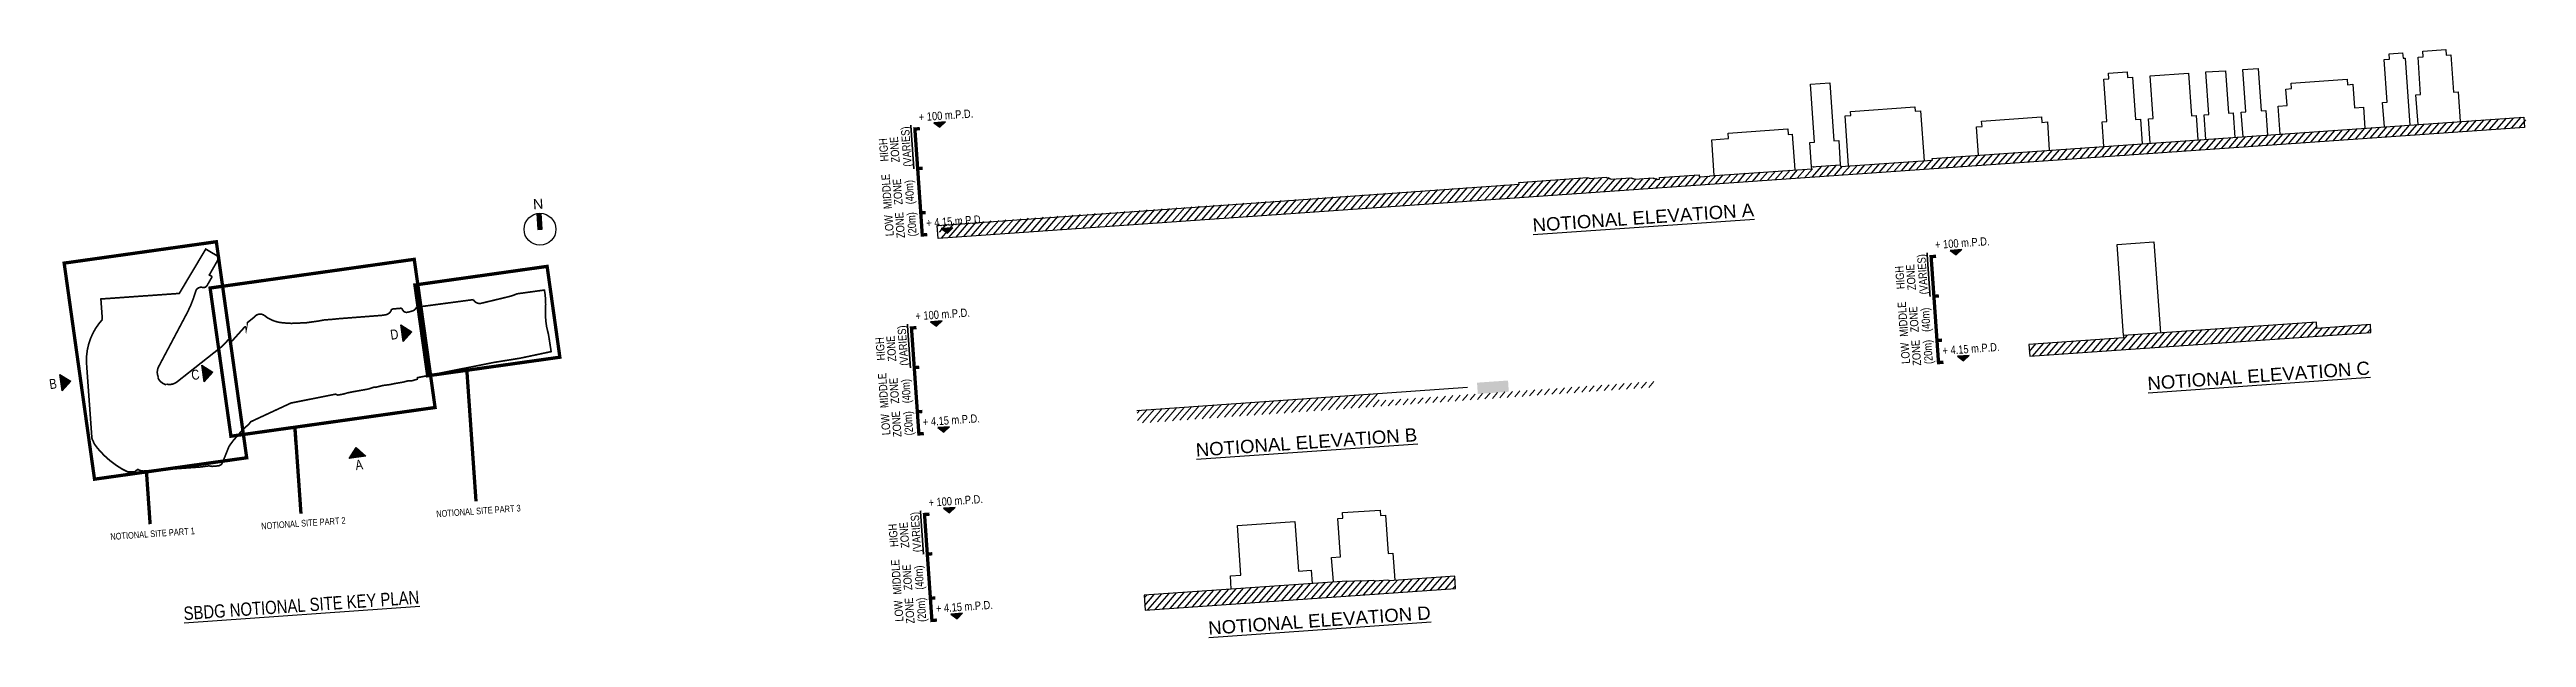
# Model space of a CAD drawing. Header units: metres. Extents: x 833997 to 840297, y 816389 to 819710.
# Drawn here: x 838806 to 840297, y 817849 to 818203 of the extents above; entities that cross this region are included whole.
import ezdxf

# ---------------------------------------------------------------- set-up
doc = ezdxf.new("R2010")
doc.units = ezdxf.units.M
doc.header["$LTSCALE"] = 30
for name, pattern in [('CENTER', [2, 1.25, -0.25, 0.25, -0.25]), ('DGN Style 4', [76.563414, 38.257796, -19.128898, 0.047822, -19.128898]), ('HIDDEN2', [0.1875, 0.125, -0.0625])]:
    doc.linetypes.add(name, pattern=pattern)
doc.layers.add('AR-SIMS_BL_', color=1, linetype='DGN Style 4', lineweight=140)
doc.layers.add('SBD-BACK', color=1, linetype='HIDDEN2', lineweight=13)
for name, color, linetype in [('AR-TXT-RM_AR_BS_', 4, 'Continuous'), ('AR-TXT_AR_BS', 4, 'Continuous'), ('RLP043_T20', 3, 'Continuous'), ('RLP061', 8, 'Continuous'), ('RLP064_C240', 240, 'Continuous')]:
    doc.layers.add(name, color=color, linetype=linetype)
doc.styles.add('FLOOR_00$0$STANDARD', font='txt')
doc.styles.add('Style-Arial', font='arial.ttf', dxfattribs={"width": 0.8, "height": 2.5})
pattern_1 = [(49.000304, (834623.0196, 818071.4535), (-2.396214, 2.0829747), [])]

msp = doc.modelspace()

# ---------------------------------------------------------------- texts
at = {"layer": 'AR-TXT-RM_AR_BS_', "style": 'Style-Arial'}
for s, p in [('%%UNOTIONAL ELEVATION A', (839699.09, 818093.17)), ('%%UNOTIONAL ELEVATION C', (840069.13, 817997.99)), ('%%UNOTIONAL ELEVATION B', (839496.36, 817957.93)), ('%%UNOTIONAL ELEVATION D', (839503.86, 817850.75))]:
    msp.add_text(s, height=8, rotation=4.0003, dxfattribs=at).set_placement(p)
at = {"layer": 'AR-TXT-RM_AR_BS_', "style": 'Style-Arial', "width": 0.8}
msp.add_text('%%USBDG NOTIONAL SITE KEY PLAN', height=8, rotation=4.0003, dxfattribs=at).set_placement((838887.15, 817859.57))
at = {"layer": 'AR-TXT_AR_BS', "style": 'Style-Arial', "width": 0.8}
for s, height, rotation, p in [('D', 6, 7.99958, (839011.72, 818028.18)), ('C', 6, 7.99958, (838891.95, 818003.95)), ('B', 6, 7.99958, (838806.46, 817998.47)), ('A', 6, 7.99958, (838990.64, 817949.76)), ('NOTIONAL SITE PART 2', 4, 4.00031, (838933.69, 817914.11)), ('NOTIONAL SITE PART 3', 4, 4.00031, (839039.05, 817921.48)), ('NOTIONAL SITE PART 1', 4, 4.00031, (838842.91, 817907.76))]:
    msp.add_text(s, height=height, rotation=rotation, dxfattribs=at).set_placement(p)

# ---------------------------------------------------------------- blocks, each defined once
blk = doc.blocks.new('A$C574A2E99')
at = {"layer": 'AR-TXT_AR_BS'}
for points in [[(1.39, 1.49), (3.14, 0), (4.89, 1.49)], [(1.39, -30.46), (3.14, -31.95), (4.89, -30.46)]]:
    blk.add_hatch(color=256, dxfattribs=at).paths.add_polyline_path(points)
at = {"layer": 'AR-TXT-RM_AR_BS_', "color": 1, "true_color": 0xff0000, "const_width": 0.5}
blk.add_lwpolyline([(-5.58, 1.27), (-5.58, -11.98)], dxfattribs=at)
at = {"layer": 'AR-TXT_AR_BS', "const_width": 1}
for points in [[(-2.93, 0), (-4.43, 0), (-4.43, -11.95), (-2.93, -11.95)], [(-2.93, -11.95), (-4.43, -11.95), (-4.43, -25.28), (-2.93, -25.28)], [(-2.93, -25.28), (-4.43, -25.28), (-4.44, -31.95), (-2.94, -31.95)]]:
    blk.add_lwpolyline(points, dxfattribs=at)
at = {"layer": 'AR-TXT_AR_BS'}
for points in [[(1.39, 1.49), (3.14, 0), (4.89, 1.49), (1.39, 1.49)], [(1.39, -30.46), (3.14, -31.95), (4.89, -30.46), (1.39, -30.46)]]:
    blk.add_lwpolyline(points, dxfattribs=at)
at = {"layer": 'AR-TXT-RM_AR_BS_', "style": 'Style-Arial', "width": 0.8}
for s, rotation, p in [('(VARIES)', 90, (-6.13, -11.16)), ('+ 100 m.P.D.', 0, (-2.99, 2.22)), ('HIGH', 90, (-12.98, -9.11)), ('ZONE', 90, (-9.68, -9.63)), ('MIDDLE', 90, (-12.98, -23.45)), ('ZONE', 90, (-9.68, -22.37)), ('(40m)', 90, (-6.13, -22.5)), ('LOW', 90, (-12.98, -31.62)), ('ZONE', 90, (-9.68, -32.43)), ('(20m)', 90, (-6.13, -32.2)), ('+ 4.15 m.P.D.', 0, (-2.99, -29.73))]:
    blk.add_text(s, height=2.5, rotation=rotation, dxfattribs=at).set_placement(p)
blk = doc.blocks.new('A$C1BD54641')
at = {"layer": 'AR-TXT_AR_BS'}
blk.add_hatch(color=256, dxfattribs=at).paths.add_polyline_path([(0, 3), (2.5, 0), (-2.5, 0)])
blk.add_lwpolyline([(0, 3), (2.5, 0), (-2.5, 0), (0, 3)], dxfattribs=at)
blk = doc.blocks.new('A$C139E4BCC')
at = {"layer": 'RLP043_T20', "ltscale": 50}
blk.add_hatch(color=256, dxfattribs=at).paths.add_polyline_path([(-1.2, 0.1), (1.2, -0.1), (1.9, 9.2, 0.066966), (-0.6, 9.4)])
blk.add_lwpolyline([(-0.6, 9.4), (-1.2, 0.1), (1.2, -0.1), (1.9, 9.2)], dxfattribs=at)
blk.add_circle((0, 0), 9.38, dxfattribs=at)
at = {"layer": 'RLP043_T20', "insert": (1, 14.9), "char_height": 6, "width": 39.328, "attachment_point": 5, "rotation": 356.0018, "style": 'FLOOR_00$0$STANDARD'}
blk.add_mtext('{\\fArial|b0|i0|c0|p34;N}', dxfattribs=at)

# ---------------------------------------------------------------- hatches: boundary and pattern name
msp.add_hatch(color=253).paths.add_polyline_path([(839684.46, 817996.99), (839665.79, 817995.65), (839665.31, 818002.43), (839683.99, 818003.74)])
at = {"layer": 'RLP061'}
h = msp.add_hatch(dxfattribs=at)
h.set_pattern_fill('ANSI31', color=256, style=0)
h.set_pattern_definition([(49.000304, (834624.1374, 818071.5992), (-2.396214, 2.0829747), [])])
h.paths.add_polyline_path([(839341.52, 818097.56), (839691.77, 818122.06), (839691.69, 818123.07), (839732.93, 818125.95), (839732.93, 818125.88), (839733.16, 818125.9), (839733.17, 818125.82), (839733.4, 818125.84), (839733.41, 818125.77), (839733.64, 818125.79), (839733.64, 818125.72), (839733.88, 818125.73), (839733.88, 818125.66), (839734.12, 818125.68), (839734.12, 818125.61), (839734.35, 818125.62), (839734.36, 818125.55), (839734.59, 818125.57), (839734.6, 818125.5), (839744.14, 818126.17), (839744.15, 818126.07), (839744.38, 818126.09), (839744.39, 818125.99), (839744.62, 818126.01), (839744.62, 818125.91), (839744.86, 818125.93), (839744.86, 818125.83), (839745.1, 818125.85), (839745.1, 818125.75), (839745.34, 818125.77), (839745.34, 818125.67), (839745.58, 818125.68), (839745.58, 818125.59), (839745.82, 818125.6), (839745.82, 818125.51), (839746.05, 818125.52), (839746.06, 818125.43), (839746.29, 818125.44), (839746.3, 818125.35), (839746.53, 818125.36), (839746.54, 818125.27), (839746.77, 818125.28), (839746.78, 818125.19), (839747.01, 818125.2), (839747.02, 818125.11), (839747.25, 818125.12), (839747.26, 818125.03), (839759.12, 818125.86), (839759.13, 818125.76), (839759.36, 818125.78), (839759.37, 818125.69), (839759.6, 818125.7), (839759.61, 818125.61), (839759.84, 818125.63), (839759.85, 818125.53), (839760.08, 818125.55), (839760.08, 818125.46), (839760.32, 818125.47), (839760.32, 818125.38), (839760.56, 818125.4), (839760.56, 818125.31), (839760.8, 818125.32), (839760.8, 818125.23), (839761.03, 818125.24), (839761.04, 818125.15), (839761.27, 818125.17), (839761.28, 818125.08), (839761.51, 818125.09), (839761.52, 818125), (839772.47, 818125.76), (839772.48, 818125.67), (839772.71, 818125.69), (839772.72, 818125.59), (839772.95, 818125.61), (839772.95, 818125.51), (839773.19, 818125.53), (839773.19, 818125.43), (839773.43, 818125.45), (839773.43, 818125.36), (839773.67, 818125.37), (839773.67, 818125.28), (839773.91, 818125.29), (839773.91, 818125.2), (839774.14, 818125.21), (839774.15, 818125.12), (839774.38, 818125.14), (839774.39, 818125.04), (839774.62, 818125.06), (839774.63, 818124.96), (839774.86, 818124.98), (839774.87, 818124.88), (839776.33, 818124.99), (839776.26, 818125.96), (839800.05, 818127.62), (839800.14, 818126.41), (839806.48, 818126.85), (839806.47, 818126.96), (839862.4, 818130.87), (839862.41, 818130.76), (839867.89, 818131.14), (839867.81, 818132.36), (839885.1, 818133.57), (839885.16, 818132.63), (839940.5, 818136.5), (839940.43, 818137.44), (840296.52, 818162.34), (840296.95, 818156.12), (839342.09, 818089.35)])
h = msp.add_hatch(dxfattribs=at)
h.set_pattern_fill('ANSI31', color=256, style=0)
h.set_pattern_definition(pattern_1)
h.paths.add_polyline_path([(839997.51, 818025.43), (839998, 818018.35), (840203.36, 818032.71), (840203.04, 818037.36), (840170.76, 818035.11), (840170.49, 818038.9), (840054.41, 818030.78), (840054.5, 818029.42)])
h = msp.add_hatch(dxfattribs=at)
h.set_pattern_fill('ANSI31', color=256, style=0)
h.set_pattern_definition(pattern_1)
h.paths.add_polyline_path([(839464.91, 817874.57), (839465.57, 817865.59), (839652.45, 817878.66), (839651.93, 817886.08), (839612.44, 817883.31), (839612.43, 817883.38), (839611.41, 817883.64), (839603.96, 817883.11), (839602.94, 817883.44), (839595.96, 817882.95), (839594.93, 817883.24), (839594.93, 817883.27), (839587.95, 817882.78), (839587.94, 817882.84), (839586.92, 817883.1)])
at = {"layer": 'SBD-BACK', "linetype": 'Continuous'}
h = msp.add_hatch(dxfattribs=at)
h.set_pattern_fill('ANSI31', color=253, style=0)
h.set_pattern_definition([(49.000304, (834623.0196, 818071.4535), (-2.396214, 2.0829747), [])])
h.paths.add_polyline_path([(839460.61, 817985.79), (839461.15, 817978.03), (839773, 817999.84), (839772.77, 818003.17), (839606.57, 817991.54), (839606.26, 817995.98)])

# ---------------------------------------------------------------- linework, layer by layer
msp.add_line((839460.61, 817985.79), (839659.5, 817999.7))
at = {"color": 7, "const_width": 1}
msp.add_lwpolyline([(839027.04, 818048.01), (839030.38, 818048.29), (839060.61, 818052.31), (839061.28, 818052.39, 0.347225), (839066.01, 818050.21), (839078.1, 818053.11), (839082.22, 818054.1, 0.0423673), (839087.04, 818055.7), (839087.46, 818055.89), (839103.95, 818058.16), (839104.01, 818058.08), (839104.41, 818055.79), (839104.71, 818052.52), (839104.78, 818049.57), (839104.68, 818047.24), (839104.65, 818046.4), (839104.6, 818044.69), (839104.67, 818042.19), (839104.92, 818039.17), (839105.35, 818036.02), (839106.47, 818031.47), (839108.08, 818021.12), (839092.43, 818017.8), (839089.49, 818017.18), (839083.42, 818016.18), (839073.76, 818014.65), (839027.68, 818005.46), (839027.47, 818004.51), (839024.2, 818003.55), (839022.34, 818003.62), (839018.76, 818002.71), (839013.77, 818001.88), (839011.33, 818001.32), (839006.77, 818000.74), (839002.3, 817999.62), (839001.54, 817999.73), (838997.84, 817998.56), (838988.51, 817996.91), (838985.15, 817996.22), (838984.27, 817995.9), (838982.37, 817995.45), (838979.67, 817994.95), (838978.24, 817995.52), (838951.46, 817990.17), (838927.24, 817978.92), (838926.31, 817977.67), (838921.78, 817973.43), (838916.73, 817967.6), (838914.21, 817964.14), (838912.18, 817959.06), (838910.46, 817954.91, -0.3055422), (838907.77, 817952.38), (838904.07, 817952.07), (838902, 817952.37), (838897.08, 817951.71), (838862.67, 817949.27), (838860.52, 817949.58), (838859.48, 817950.26), (838859.19, 817950.26), (838857.49, 817948.85), (838856.91, 817948.78), (838855.95, 817948.86), (838855.01, 817948.76), (838853.18, 817948.79), (838849.95, 817950.41), (838846.22, 817952.77), (838842.19, 817955.84), (838838.99, 817958.7), (838835.14, 817962.88), (838833.15, 817965.56), (838831.68, 817968.86), (838828.58, 818011.89, -0.2154509), (838837.95, 818040.41), (838837.07, 818052.78), (838884.25, 818056.12), (838900.19, 818082.82), (838908.44, 818077.92), (838902.32, 818067.23), (838903.54, 818066.54, -0.4149358), (838903.76, 818065.72), (838900.98, 818060.86, -0.3405886), (838898.28, 818059.73, 0.3847238), (838894.22, 818057.66, -0.0458059), (838889.27, 818044.96), (838871.88, 818012.15, 0.2356932), (838871.72, 818005.58), (838871.44, 818005.21, 0.2102692), (838876.32, 818001.2), (838876.6, 818001.57, 0.2311735), (838882.95, 818002.95), (838909.27, 818023.71, 0.0256367), (838911.53, 818025.83), (838912.24, 818026.59), (838913.83, 818028.36, -0.4178937), (838914.68, 818028.41), (838915.56, 818027.62, 0.4262022), (838916.14, 818027.64), (838923.52, 818035.83, -0.5375998), (838924.51, 818035.68), (838924.57, 818035), (838925.23, 818038.53), (838929.51, 818041.99, -0.3901729), (838935.22, 818043.05), (838935.88, 818042.59), (838936.93, 818041.74, 0.1251081), (838946.9, 818038.41), (838951.78, 818038.11), (838960.68, 818038.49), (838968.12, 818039.54), (838971.51, 818040.17), (838977.6, 818040.64), (838979.51, 818040.88), (839005.07, 818042.84, 0.0264443), (839008.34, 818043.27, 0.001857), (839008.57, 818043.31, 0.0552563), (839009.49, 818043.6, 0.2310862), (839012.02, 818046.66), (839013.35, 818046.83), (839018.14, 818047.24, 0.0773115), (839019.15, 818045.58, 0.2675365), (839021.38, 818044.77, 0.0363771), (839024.77, 818045.63, 0.2494172)], format="xyb", close=True, dxfattribs=at)
at = {"layer": 'AR-SIMS_BL_', "color": 7, "linetype": 'CENTER', "ltscale": 0.5, "const_width": 2}
msp.add_lwpolyline([(838814.97, 818074.36), (838906.56, 818087.23), (838924.83, 817957.24), (838833.24, 817944.37)], close=True, dxfattribs=at)
for points in [[(838902.81, 818059.38), (839025.68, 818076.65), (839038.22, 817987.49), (838915.35, 817970.22), (838902.81, 818059.38)], [(839026.06, 818061.21), (839105.65, 818072.4), (839113.32, 818017.76), (839033.74, 818006.58), (839026.06, 818061.21)]]:
    msp.add_lwpolyline(points, dxfattribs=at)
at = {"layer": 'AR-SIMS_BL_', "color": 7, "linetype": 'Continuous', "ltscale": 0.5, "const_width": 2}
for points in [[(839062.85, 817931.02), (839057.34, 818009.89)], [(838954.43, 817966.69), (838953.8, 817975.63)], [(839062.85, 817931.02), (839059.28, 817982.14)], [(838957.5, 817923.65), (838953.92, 817974.77)], [(838866.71, 817917.31), (838864.51, 817948.76)]]:
    msp.add_lwpolyline(points, dxfattribs=at)
at = {"layer": 'RLP061'}
for points in [[(839340.43, 818096.96), (839690.65, 818121.91), (839690.58, 818122.92), (839731.81, 818125.8), (839731.81, 818125.73), (839732.05, 818125.75), (839732.05, 818125.68), (839732.28, 818125.7), (839732.29, 818125.62), (839732.52, 818125.64), (839732.53, 818125.57), (839732.76, 818125.59), (839732.76, 818125.52), (839733, 818125.53), (839733, 818125.46), (839733.23, 818125.48), (839733.24, 818125.41), (839733.47, 818125.42), (839733.48, 818125.35), (839743.02, 818126.02), (839743.03, 818125.92), (839743.26, 818125.94), (839743.27, 818125.84), (839743.5, 818125.86), (839743.51, 818125.76), (839743.74, 818125.78), (839743.75, 818125.68), (839743.98, 818125.7), (839743.99, 818125.6), (839744.22, 818125.62), (839744.23, 818125.52), (839744.46, 818125.54), (839744.46, 818125.44), (839744.7, 818125.46), (839744.7, 818125.36), (839744.94, 818125.38), (839744.94, 818125.28), (839745.18, 818125.3), (839745.18, 818125.2), (839745.42, 818125.22), (839745.42, 818125.12), (839745.66, 818125.14), (839745.66, 818125.04), (839745.9, 818125.06), (839745.9, 818124.96), (839746.13, 818124.98), (839746.14, 818124.88), (839758, 818125.71), (839758.01, 818125.62), (839758.24, 818125.63), (839758.25, 818125.54), (839758.48, 818125.56), (839758.49, 818125.47), (839758.72, 818125.48), (839758.73, 818125.39), (839758.96, 818125.41), (839758.97, 818125.31), (839759.2, 818125.33), (839759.21, 818125.24), (839759.44, 818125.25), (839759.44, 818125.16), (839759.68, 818125.18), (839759.68, 818125.08), (839759.92, 818125.1), (839759.92, 818125.01), (839760.16, 818125.02), (839760.16, 818124.93), (839760.4, 818124.95), (839760.4, 818124.85), (839771.35, 818125.62), (839771.36, 818125.52), (839771.59, 818125.54), (839771.6, 818125.45), (839771.83, 818125.46), (839771.84, 818125.37), (839772.07, 818125.38), (839772.08, 818125.29), (839772.31, 818125.3), (839772.32, 818125.21), (839772.55, 818125.23), (839772.55, 818125.13), (839772.79, 818125.15), (839772.79, 818125.05), (839773.03, 818125.07), (839773.03, 818124.97), (839773.27, 818124.99), (839773.27, 818124.89), (839773.51, 818124.91), (839773.51, 818124.82), (839773.75, 818124.83), (839773.75, 818124.74), (839775.21, 818124.84), (839775.15, 818125.81), (839798.94, 818127.48), (839799.02, 818126.26), (839805.36, 818126.7), (839805.35, 818126.81), (839861.28, 818130.72), (839861.29, 818130.62), (839866.77, 818131), (839866.69, 818132.22), (839883.98, 818133.42), (839884.05, 818132.48), (839939.38, 818136.35), (839939.31, 818137.29), (840295.4, 818162.2), (840295.83, 818155.98), (839340.97, 818089.2)], [(839997.51, 818025.43), (839998, 818018.35), (840203.36, 818032.71), (840203.04, 818037.36), (840170.76, 818035.11), (840170.49, 818038.9), (840054.41, 818030.78), (840054.5, 818029.42)], [(839464.91, 817874.57), (839465.57, 817865.59), (839652.45, 817878.66), (839651.93, 817886.08), (839612.44, 817883.31), (839612.43, 817883.38), (839611.41, 817883.64), (839603.96, 817883.11), (839602.94, 817883.44), (839595.96, 817882.95), (839594.93, 817883.24), (839594.93, 817883.27), (839587.95, 817882.78), (839587.94, 817882.84), (839586.92, 817883.1)]]:
    msp.add_lwpolyline(points, close=True, dxfattribs=at)
at = {"layer": 'RLP064_C240', "color": 0}
for points in [[(840211.43, 818156.32), (840210.4, 818171.09), (840213.06, 818171.27), (840211.28, 818196.81), (840214.6, 818197.04), (840214.37, 818200.37), (840222.42, 818200.93), (840222.65, 818197.61), (840223.91, 818197.7), (840226.73, 818157.39)], [(840231.72, 818157.74), (840230.46, 818175.7), (840233.26, 818175.89), (840231.69, 818198.34), (840234.88, 818198.56), (840234.65, 818201.89), (840248.41, 818202.85), (840248.64, 818199.53), (840251.44, 818199.72), (840253.01, 818177.28), (840255.8, 818177.47), (840257.06, 818159.52)], [(840042.57, 818144.52), (840041.53, 818159.28), (840044.32, 818159.47), (840042.54, 818185.01), (840045.61, 818185.23), (840045.38, 818188.57), (840056.55, 818189.35), (840056.78, 818186.03), (840059.86, 818186.22), (840061.64, 818160.69), (840064.6, 818160.89), (840065.64, 818146.13)], [(840070.49, 818146.47), (840069.46, 818161.23), (840072.25, 818161.39), (840070.47, 818186.97), (840093.54, 818188.58), (840095.33, 818163.01), (840098.12, 818163.24), (840099.16, 818148.47)], [(840104.01, 818148.81), (840102.98, 818163.58), (840105.77, 818163.77), (840104.05, 818189.35), (840115.89, 818190.14), (840117.67, 818164.6), (840120.47, 818164.8), (840121.5, 818150.04)], [(840126.35, 818150.37), (840125.32, 818165.14), (840128.12, 818165.33), (840126.33, 818190.91), (840135.44, 818191.51), (840137.23, 818165.97), (840140.02, 818166.17), (840141.05, 818151.4)], [(839866.59, 818132.21), (839865.57, 818146.84), (839868.46, 818147.04), (839866.02, 818181.96), (839877.72, 818182.78), (839880.16, 818147.86), (839883.06, 818148.06), (839883.98, 818133.43)], [(840148.7, 818151.94), (840147.52, 818168.76), (840152.84, 818169.14), (840152.15, 818179.11), (840155.47, 818179.34), (840155.24, 818182.67), (840188.96, 818185.03), (840189.19, 818181.7), (840192.51, 818181.93), (840193.5, 818167.83), (840198.82, 818168.21), (840199.71, 818155.5)], [(839889, 818132.83), (839886.9, 818162.9), (839890.22, 818163.13), (839890.05, 818165.59), (839928.82, 818168.3), (839929, 818165.84), (839932.32, 818166.08), (839934.42, 818136)], [(839967.15, 818139.24), (839965.95, 818156.3), (839969.28, 818156.53), (839969.04, 818159.86), (840005.02, 818162.37), (840005.26, 818159.05), (840008.58, 818159.28), (840009.77, 818142.22)], [(839808.14, 818127.01), (839806.63, 818148.58), (839816.77, 818149.29), (839816.54, 818152.61), (839852.4, 818155.12), (839852.63, 818151.8), (839855.03, 818151.96), (839856.54, 818130.39)], [(840054.41, 818030.78), (840050.57, 818085.65), (840072.76, 818087.2), (840076.6, 818032.33)], [(839517.43, 817878.24), (839516.87, 817886.15), (839523.19, 817886.6), (839521.1, 817916.49), (839555.76, 817918.91), (839557.85, 817889.02), (839565.49, 817889.55), (839566.05, 817881.64)], [(839578.88, 817882.54), (839577.84, 817897.3), (839583.16, 817897.67), (839581.55, 817920.68), (839584.63, 817920.9), (839584.4, 817924.24), (839606.99, 817925.82), (839607.22, 817922.51), (839610.22, 817922.72), (839611.83, 817899.68), (839614.62, 817899.87), (839615.76, 817883.55)]]:
    msp.add_lwpolyline(points, dxfattribs=at)

# ---------------------------------------------------------------- block references
at = {"xscale": 1.024000000000001, "yscale": 1.024000000000001, "zscale": 1.024000000000001, "rotation": 8.001002690036083}
msp.add_blockref('A$C139E4BCC', (839101.35, 818094.72), dxfattribs=at)
at = {"layer": 'AR-TXT_AR_BS', "xscale": 2, "yscale": 2, "zscale": 2}
for p, rotation in [((839018.33, 818032.22), 277.9995820802113), ((838813.07, 818002.5), 277.9995820802113), ((838898.56, 818007.98), 277.9995820802113), ((838991.49, 817957.43), 7.999582080211334)]:
    msp.add_blockref('A$C1BD54641', p, dxfattribs=dict(at, rotation=rotation))
at = {"layer": 'SBD-BACK', "xscale": 2, "yscale": 2, "zscale": 2, "rotation": 4.000303780547994}
for p in [(839335.84, 818155.67), (839947.48, 818078.87), (839333.79, 818035.95), (839341.64, 817923.75)]:
    msp.add_blockref('A$C574A2E99', p, dxfattribs=at)

msp.set_redraw_order([(e.dxf.handle, doc.entitydb.next_handle()) for e in msp.query("TEXT MTEXT ATTDEF DIMENSION ARC_DIMENSION")])  # texts and dimensions are drawn at this point

doc.saveas('drawing.dxf')
